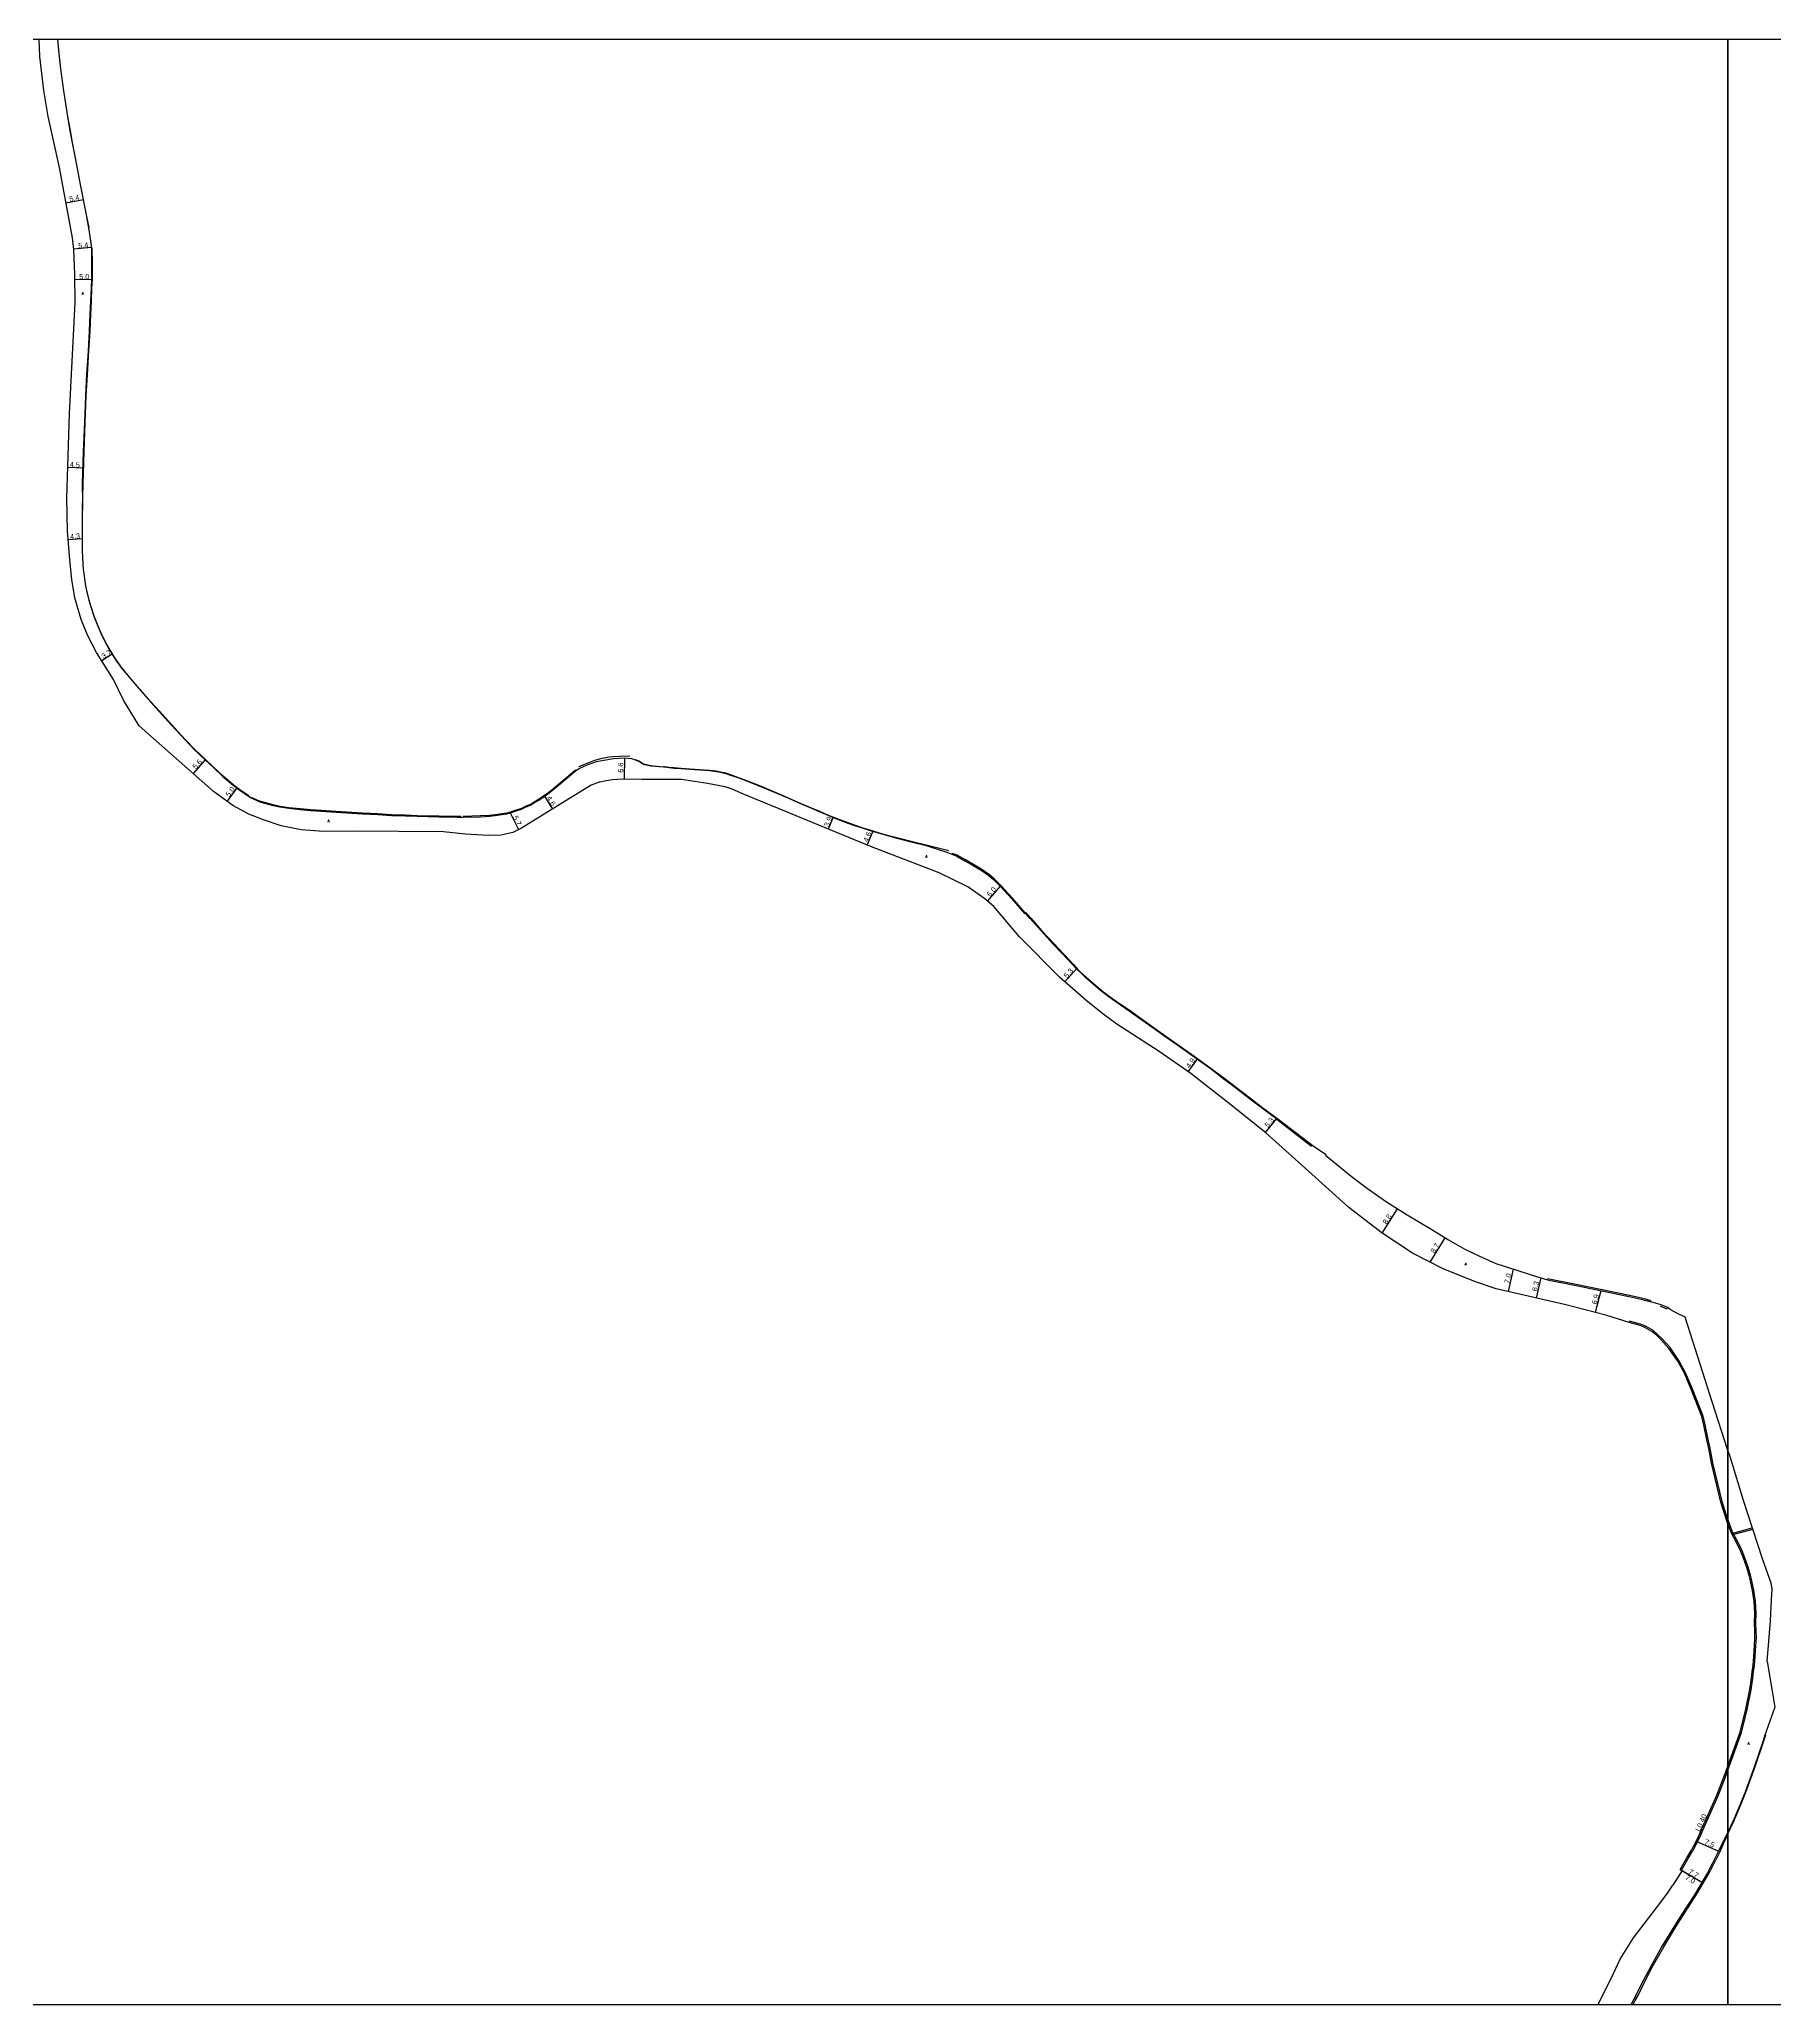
# Model space of a CAD drawing. Header units: metres. Extents: x -16000 to -13600, y -81000 to -78000.
# Drawn here: x -14916 to -14386, y -79200 to -78600 of the extents above; entities that cross this region are included whole.
import ezdxf

# ---------------------------------------------------------------- set-up
doc = ezdxf.new("R2010")
doc.units = ezdxf.units.M
doc.header["$LTSCALE"] = 2.5
for name, color, linetype in [('側溝・桝', 7, 'Continuous'), ('図郭', 7, 'Continuous'), ('幅員', 7, 'Continuous'), ('歩道・分離帯・安全施設', 7, 'Continuous'), ('舗装', 7, 'Continuous'), ('道路', 7, 'Continuous')]:
    doc.layers.add(name, color=color, linetype=linetype)
doc.styles.get("Standard").update_dxf_attribs({"font": ''})
doc.styles.add('YOKO_DECO', font='txt.shx', dxfattribs={"bigfont": 'extfont.shx'})
doc.styles.get('Standard').set_extended_font_data('@MS PGothic')

msp = doc.modelspace()

# ---------------------------------------------------------------- linework, layer by layer
at = {"layer": '側溝・桝', "flags": 128}
for points in [[(-14418.45, -78987.15), (-14418.63, -78987.62), (-14420.56, -78986.72)], [(-14425.17, -78992.84), (-14425.36, -78993.22)], [(-14398.48, -79056.01), (-14392.57, -79054.45)], [(-14392.43, -79054.9), (-14398.24, -79056.43)], [(-14395.89, -79116.91), (-14396.29, -79116.79)]]:
    msp.add_lwpolyline(points, dxfattribs=at)
at = {"layer": '側溝・桝'}
for points in [[(-14425.17, -78992.84), (-14426.72, -78992.21), (-14430.1, -78991.34), (-14430.21, -78991.74)], [(-14400, -79051.99), (-14401.76, -79046.43), (-14404.61, -79034.6), (-14405.49, -79030.14), (-14406.16, -79026.94), (-14407, -79022.95), (-14407.54, -79020.32), (-14410.73, -79012.28), (-14412.95, -79007.07), (-14414.98, -79003.3), (-14417.69, -78999.42), (-14420.16, -78996.63), (-14421.59, -78995.25), (-14423, -78994.12), (-14425.14, -78992.86)], [(-14395.88, -79116.89), (-14394.18, -79109.9), (-14392.93, -79103.86), (-14392.39, -79100.27), (-14392.19, -79098.42), (-14391.94, -79096.4), (-14391.84, -79095.14), (-14391.47, -79090.43), (-14391.34, -79088.03), (-14391.35, -79085.92), (-14391.46, -79083.55), (-14391.43, -79080.44), (-14391.61, -79076.9), (-14392.15, -79073.5), (-14392.94, -79069.69), (-14393.17, -79068.85), (-14393.86, -79066.42), (-14394.83, -79063.56), (-14395.72, -79061.46), (-14396.98, -79058.71), (-14398.54, -79055.9), (-14399.17, -79054.3), (-14399.96, -79052.12), (-14400, -79051.99)], [(-14400, -79128.39), (-14395.89, -79116.91)], [(-14408.09, -79147.61), (-14402.99, -79136.24), (-14400.54, -79129.9), (-14400, -79128.39)], [(-14408.09, -79147.61), (-14409.34, -79150.21), (-14410.84, -79153.09)], [(-14414.22, -79158.96), (-14412.16, -79155.4), (-14410.84, -79153.09)]]:
    msp.add_lwpolyline(points, dxfattribs=at)
at = {"layer": '図郭'}
for points in [[(-15200, -78600), (-14400, -78600), (-14400, -79200), (-15200, -79200)], [(-14400, -78600), (-13600, -78600), (-13600, -79200), (-14400, -79200)]]:
    msp.add_lwpolyline(points, close=True, dxfattribs=at)
at = {"layer": '幅員'}
for points in [[(-14907.48, -78649.97), (-14902.14, -78648.89)], [(-14899.74, -78663.51), (-14905.13, -78664.11)], [(-14899.7, -78673.34), (-14904.75, -78673.4)], [(-14902.36, -78730.89), (-14906.89, -78730.75)], [(-14902.53, -78752.48), (-14906.82, -78752.85)], [(-14893.38, -78787.73), (-14896.54, -78789.72)], [(-14864.96, -78819.95), (-14868.65, -78824.15)], [(-14855.35, -78828.55), (-14858.28, -78832.62)], [(-14761.32, -78831.07), (-14758.91, -78834.99)], [(-14771.86, -78836.15), (-14769.34, -78841.27)], [(-14673.25, -78837.49), (-14674.73, -78841.1)], [(-14661.16, -78841.73), (-14662.89, -78845.96)], [(-14622.24, -78858.54), (-14626.14, -78863.05)], [(-14598.95, -78883.72), (-14602.45, -78887.73)], [(-14562.01, -78911.15), (-14564.78, -78915.15)], [(-14537.97, -78929.57), (-14541.3, -78933.71)], [(-14505.59, -78964.5), (-14500.89, -78957.03)], [(-14490.94, -78973.31), (-14486.31, -78965.94)], [(-14465.55, -78975.45), (-14467.14, -78982.27)], [(-14457.15, -78978.08), (-14458.59, -78984.26)], [(-14438.79, -78982.04), (-14440.52, -78988.71)], [(-14409.72, -79150.03), (-14402.88, -79153.15)]]:
    msp.add_lwpolyline(points, dxfattribs=at)
at = {"layer": '幅員', "flags": 128}
for points in [[(-14736.99, -78819.34), (-14737.08, -78825.91)], [(-14414.58, -79158.75), (-14407.97, -79162.63)], [(-14414.02, -79159.07), (-14407.97, -79162.63)]]:
    msp.add_lwpolyline(points, dxfattribs=at)
at = {"layer": '歩道・分離帯・安全施設'}
for points in [[(-14900.42, -78657.41), (-14901.19, -78653.59), (-14903.06, -78644.36), (-14904.21, -78638.3), (-14905.47, -78631.56), (-14906.26, -78627.33), (-14906.93, -78623.6), (-14908.15, -78615.77), (-14909.01, -78609.04), (-14909.64, -78603.37), (-14909.95, -78600)], [(-14902.32, -78740.07), (-14902.23, -78735.4), (-14902.15, -78732.69), (-14901.93, -78725.83), (-14901.6, -78716.91), (-14901.27, -78708.95), (-14900.91, -78702.3), (-14900.46, -78695.13), (-14900.12, -78689.05), (-14899.93, -78683.97), (-14899.73, -78679.88), (-14899.54, -78676.03), (-14899.42, -78673.12), (-14899.37, -78670.94), (-14899.37, -78668.46), (-14899.44, -78663.77)], [(-14851.67, -78831), (-14854.38, -78829.15), (-14856.4, -78827.63), (-14859.48, -78825), (-14862.41, -78822.2), (-14864.89, -78819.87), (-14868.22, -78816.7), (-14870.91, -78813.92), (-14872.26, -78812.46), (-14875.26, -78809.18), (-14879.01, -78805.05), (-14881.55, -78802.23), (-14885.71, -78797.5), (-14888.03, -78794.8), (-14890.31, -78791.98), (-14892.36, -78789.16), (-14894.34, -78786.02), (-14895.51, -78783.82), (-14896.75, -78781.27), (-14897.87, -78778.61), (-14898.83, -78776.1), (-14899.78, -78773.25), (-14900.36, -78771.23), (-14900.9, -78769.13), (-14901.41, -78766.8), (-14901.65, -78765.42), (-14901.87, -78763.83), (-14902.09, -78761.79), (-14902.22, -78760.21), (-14902.41, -78756.07), (-14902.43, -78751.19), (-14902.43, -78746), (-14902.38, -78741.7), (-14902.37, -78741.37)], [(-14735.28, -78818.86), (-14738.37, -78818.91), (-14740.35, -78819.03), (-14741.67, -78819.18), (-14743.19, -78819.42), (-14744.56, -78819.75), (-14746.12, -78820.2), (-14747.65, -78820.77), (-14751.01, -78822.14)], [(-14733.68, -78819.91), (-14732.54, -78820.28), (-14731.09, -78821.23), (-14728.94, -78821.74), (-14725.07, -78822.06)], [(-14751.9, -78823.09), (-14753.46, -78824.43), (-14755.95, -78826.55), (-14758.41, -78828.59), (-14760.07, -78829.89), (-14761.65, -78831.05), (-14763.2, -78832.08), (-14764.84, -78833.05), (-14765.79, -78833.58), (-14767.23, -78834.26), (-14768.44, -78834.78), (-14770.03, -78835.38), (-14771.53, -78835.84), (-14772.86, -78836.21), (-14774.39, -78836.49), (-14776.43, -78836.75), (-14778.14, -78836.94), (-14780.95, -78837.1), (-14786.19, -78837.28)], [(-14637.89, -78847.75), (-14639.97, -78847.26), (-14644.84, -78846.06), (-14649.02, -78845.01), (-14653.36, -78843.89), (-14656.64, -78843.02), (-14659.04, -78842.32), (-14661.61, -78841.55), (-14664.02, -78840.8), (-14666.67, -78839.93), (-14668.69, -78839.21), (-14671.66, -78838.08), (-14674.81, -78836.81), (-14677.51, -78835.67), (-14679.82, -78834.68), (-14683.92, -78832.94), (-14687.09, -78831.56), (-14690.17, -78830.21), (-14696.15, -78827.7), (-14699.85, -78826.23), (-14702.29, -78825.32), (-14704.82, -78824.46), (-14706.02, -78824.08), (-14707.66, -78823.69), (-14708.95, -78823.46), (-14711.03, -78823.21), (-14713.95, -78823), (-14716.95, -78822.78), (-14719.67, -78822.59), (-14721.73, -78822.41), (-14723.25, -78822.27), (-14724.77, -78822.1), (-14725.07, -78822.06)], [(-14786.93, -78837.3), (-14788.05, -78837.28), (-14793.62, -78837.15), (-14800.28, -78837.01), (-14803.85, -78836.89), (-14808.09, -78836.74), (-14812.21, -78836.47), (-14816.95, -78836.23), (-14824.94, -78835.74), (-14829.6, -78835.46), (-14831.08, -78835.36), (-14832.76, -78835.25), (-14835.96, -78834.97), (-14839.41, -78834.57), (-14842.09, -78834.17), (-14844.19, -78833.71), (-14847.96, -78832.68), (-14848.9, -78832.34), (-14850.82, -78831.42)], [(-14527.13, -78937.96), (-14534.53, -78932.3), (-14537.61, -78929.85), (-14538.21, -78929.38), (-14541.74, -78926.75), (-14544.88, -78924.35), (-14548.06, -78921.92), (-14551.63, -78919.19), (-14554.22, -78917.21), (-14557.34, -78914.83), (-14559.58, -78913.17), (-14561.58, -78911.72), (-14564.16, -78909.89), (-14567.99, -78907.2), (-14571.68, -78904.58), (-14574.48, -78902.6), (-14577.93, -78900.14), (-14582.1, -78897.19), (-14585.62, -78894.73), (-14587.94, -78893.14), (-14589.51, -78892), (-14591.1, -78890.75), (-14592.93, -78889.23), (-14594.66, -78887.76), (-14596.03, -78886.53), (-14597.29, -78885.33), (-14598.95, -78883.72), (-14601.38, -78881.17), (-14605.92, -78876.32), (-14609.75, -78872.18), (-14613.06, -78868.41), (-14615.93, -78865.11), (-14618.43, -78862.23), (-14622.02, -78858.33), (-14624.03, -78856.31), (-14625.51, -78855.03), (-14627.84, -78853.41), (-14630.33, -78851.93), (-14632.83, -78850.54), (-14635.38, -78849.11), (-14636.87, -78848.51)], [(-14423.5, -78985.13), (-14424.52, -78984.82), (-14425.49, -78984.55), (-14426.46, -78984.31), (-14430.07, -78983.51), (-14433.54, -78982.8), (-14438.46, -78981.78), (-14443.87, -78980.61), (-14446.32, -78980.09), (-14455.07, -78978.38)], [(-14400, -79147.82), (-14398.23, -79143.96), (-14396.2, -79139.15), (-14394.58, -79135.14), (-14391.85, -79127.55), (-14389.1, -79119.47), (-14388.49, -79117.61)], [(-14401.56, -79151.23), (-14402.47, -79153.34), (-14403.68, -79155.79)], [(-14401.56, -79151.23), (-14400.19, -79148.23), (-14400, -79147.82)], [(-14429.06, -79200), (-14428.34, -79198.75), (-14427.27, -79196.81), (-14426.47, -79195.24), (-14425.28, -79192.72), (-14423.11, -79188.57), (-14419.58, -79182.3), (-14415.91, -79176.21), (-14412.19, -79170.3), (-14409.65, -79166.4), (-14405.57, -79159.43), (-14403.68, -79155.79)]]:
    msp.add_lwpolyline(points, dxfattribs=at)
at = {"layer": '道路'}
for points in [[(-14744.45, -78826.75), (-14744.67, -78826.82), (-14747.1, -78827.74), (-14757.19, -78833.93), (-14768.37, -78840.79), (-14771.04, -78842.11), (-14774.6, -78842.98), (-14778.61, -78843.09), (-14785.47, -78842.61), (-14792.2, -78841.97), (-14819.59, -78841.75), (-14828.86, -78841.89), (-14835.63, -78841.38), (-14841.74, -78840.13), (-14847.17, -78838.3), (-14851.6, -78836.53), (-14856.48, -78833.91), (-14862.39, -78829.66), (-14885.17, -78809.62), (-14889.91, -78801.74), (-14892.93, -78795.47), (-14898.12, -78787.2), (-14900.79, -78782.11), (-14902.89, -78777.13), (-14904.77, -78770.55), (-14905.73, -78764.87), (-14906.29, -78758.95), (-14907.05, -78750.11), (-14907.18, -78740.1), (-14906.37, -78714.27), (-14904.68, -78680.34), (-14904.76, -78671.81), (-14905.13, -78664.13), (-14905.52, -78660.61), (-14909.47, -78639.1), (-14912.92, -78623.59), (-14914.29, -78615.59), (-14915.45, -78605.29), (-14915.62, -78600)], [(-14910.03, -78600), (-14909.73, -78603.36), (-14909.1, -78609.02), (-14908.24, -78615.76), (-14907.01, -78623.59), (-14906.35, -78627.32), (-14905.56, -78631.55), (-14904.3, -78638.29), (-14903.15, -78644.35), (-14901.28, -78653.58), (-14900.51, -78658.13), (-14900.08, -78660.94), (-14899.71, -78663.77), (-14899.64, -78668.46), (-14899.64, -78670.93), (-14899.69, -78673.11), (-14899.8, -78676.02), (-14900, -78679.87), (-14900.2, -78683.96), (-14900.39, -78689.03), (-14900.73, -78695.11), (-14901.18, -78702.29), (-14901.53, -78708.94), (-14901.87, -78716.9), (-14902.2, -78725.82), (-14902.42, -78732.68), (-14902.5, -78735.39), (-14902.47, -78741.23), (-14902.49, -78741.7), (-14902.54, -78746), (-14902.54, -78751.19), (-14902.52, -78756.07), (-14902.33, -78760.22), (-14902.2, -78761.8), (-14901.97, -78763.84), (-14901.75, -78765.43), (-14901.52, -78766.82), (-14901.01, -78769.16), (-14900.46, -78771.26), (-14899.88, -78773.29), (-14898.93, -78776.13), (-14897.97, -78778.65), (-14896.85, -78781.32), (-14895.6, -78783.87), (-14894.43, -78786.07), (-14892.45, -78789.22), (-14890.39, -78792.05), (-14888.11, -78794.87), (-14885.79, -78797.57), (-14881.63, -78802.3), (-14879.09, -78805.12), (-14875.34, -78809.26), (-14872.34, -78812.53), (-14870.98, -78813.99), (-14868.29, -78816.77), (-14864.96, -78819.95), (-14862.48, -78822.28), (-14859.55, -78825.08), (-14856.47, -78827.71), (-14854.44, -78829.23), (-14851.73, -78831.09), (-14850.9, -78831.58), (-14848.97, -78832.51), (-14848.01, -78832.85), (-14844.24, -78833.89), (-14842.13, -78834.35), (-14839.44, -78834.75), (-14835.97, -78835.15), (-14832.78, -78835.43), (-14831.09, -78835.54), (-14829.61, -78835.65), (-14824.95, -78835.92), (-14816.96, -78836.41), (-14812.22, -78836.65), (-14808.1, -78836.93), (-14803.85, -78837.07), (-14800.28, -78837.19), (-14793.63, -78837.34), (-14788.05, -78837.46), (-14786.2, -78837.49), (-14780.95, -78837.32), (-14778.13, -78837.15), (-14776.41, -78836.96), (-14774.37, -78836.7), (-14772.82, -78836.42), (-14771.49, -78836.05), (-14769.97, -78835.58), (-14768.38, -78834.98), (-14767.15, -78834.46), (-14765.71, -78833.77), (-14764.75, -78833.24), (-14763.09, -78832.27), (-14761.53, -78831.22), (-14759.95, -78830.06), (-14758.29, -78828.75), (-14755.82, -78826.72), (-14753.33, -78824.59), (-14751.77, -78823.26), (-14750.79, -78822.66)], [(-14750.79, -78822.66), (-14749.23, -78821.86), (-14747.71, -78821.24), (-14745.48, -78820.45), (-14743.21, -78820.06), (-14740.29, -78819.53), (-14736.99, -78819.34), (-14734.79, -78819.6), (-14732.56, -78820.33), (-14731.11, -78821.27), (-14728.94, -78821.79), (-14725.05, -78822.12)], [(-14727.92, -78825.94), (-14731.66, -78825.99), (-14737.22, -78825.91), (-14739.07, -78825.93), (-14740.64, -78826.07), (-14742.58, -78826.33), (-14744.45, -78826.75)], [(-14430.21, -78991.74), (-14437.33, -78989.54), (-14449.91, -78986.28), (-14470.8, -78981.42), (-14476.81, -78979.44), (-14486.72, -78975.48), (-14496.34, -78970.53), (-14505.59, -78964.5), (-14515.78, -78956.64), (-14532.15, -78941.85), (-14541.11, -78933.87), (-14552.73, -78924.53), (-14563.97, -78915.71), (-14573.67, -78908.98), (-14586.6, -78900.65), (-14590.91, -78897.46), (-14596.03, -78893.34), (-14604.13, -78886.27), (-14616.37, -78873.99), (-14624.15, -78864.77), (-14626.89, -78862.4), (-14632.07, -78858.73), (-14640.89, -78854.42), (-14661.48, -78846.54), (-14700.61, -78830.49), (-14704.02, -78828.97), (-14706.2, -78828.21), (-14711.59, -78827.2), (-14719.52, -78826.01), (-14726.51, -78825.94), (-14727.92, -78825.94)], [(-14725.05, -78822.12), (-14724.78, -78822.15), (-14723.26, -78822.32), (-14721.73, -78822.46), (-14719.68, -78822.64), (-14716.95, -78822.83), (-14713.95, -78823.04), (-14711.03, -78823.26), (-14708.96, -78823.51), (-14707.67, -78823.73), (-14706.03, -78824.13), (-14704.84, -78824.5), (-14702.3, -78825.36), (-14699.86, -78826.28), (-14696.16, -78827.75), (-14690.19, -78830.26), (-14687.11, -78831.61), (-14683.94, -78832.99), (-14679.84, -78834.73), (-14677.53, -78835.72), (-14674.83, -78836.85), (-14671.67, -78838.13), (-14668.71, -78839.25), (-14666.69, -78839.98), (-14664.04, -78840.85), (-14661.62, -78841.6), (-14659.05, -78842.37), (-14656.65, -78843.06), (-14653.37, -78843.94), (-14649.03, -78845.06), (-14644.85, -78846.11), (-14640.14, -78847.6), (-14639.08, -78847.99), (-14638.03, -78848.38), (-14636.99, -78848.79), (-14635.51, -78849.38), (-14632.98, -78850.8), (-14630.48, -78852.2), (-14628, -78853.66), (-14625.7, -78855.27), (-14624.24, -78856.53), (-14622.24, -78858.54), (-14618.65, -78862.43), (-14616.16, -78865.31), (-14614.77, -78866.91), (-14614.37, -78866.56)], [(-14614.37, -78866.56), (-14612.89, -78868.26), (-14609.59, -78872.03), (-14605.76, -78876.16), (-14601.21, -78881.01), (-14599.87, -78882.4), (-14598.57, -78883.82), (-14597.62, -78884.86), (-14595.18, -78887.04), (-14591.69, -78889.97), (-14590.96, -78890.58), (-14589.37, -78891.83), (-14587.81, -78892.96), (-14585.49, -78894.55), (-14582.56, -78896.53), (-14579.21, -78898.97), (-14574.05, -78902.6), (-14569.17, -78906.09), (-14563.74, -78909.91), (-14559.34, -78913.06), (-14553.53, -78917.35), (-14547.44, -78922), (-14542.06, -78926.16), (-14537.07, -78929.88), (-14531.88, -78933.83), (-14526.22, -78938.1), (-14522.7, -78940.4), (-14522.89, -78940.7), (-14515.05, -78947.08), (-14510.12, -78950.88), (-14504.23, -78954.92), (-14498.01, -78958.84), (-14490.39, -78963.38), (-14485.39, -78966.52), (-14480.4, -78969.4), (-14476.1, -78971.36), (-14470.86, -78973.72), (-14464.73, -78975.71), (-14459.81, -78977.26), (-14455.13, -78978.7)], [(-14455.13, -78978.7), (-14446.38, -78980.42), (-14443.94, -78980.93), (-14438.53, -78982.1), (-14433.61, -78983.13), (-14430.13, -78983.84), (-14426.53, -78984.63), (-14425.57, -78984.87), (-14424.62, -78985.14), (-14423.61, -78985.45)], [(-14400, -79030.77), (-14404.87, -79015.96), (-14410.78, -78997.42), (-14413.08, -78990.15), (-14415.81, -78988.82), (-14417.69, -78987.81), (-14418.36, -78987.18), (-14420.45, -78986.39), (-14423.61, -78985.45)], [(-14425.36, -78993.22), (-14426.85, -78992.61), (-14430.21, -78991.74)], [(-14400, -79053.23), (-14400.35, -79052.26), (-14402.16, -79046.54), (-14405.02, -79034.69), (-14405.9, -79030.23), (-14406.57, -79027.03), (-14407.41, -79023.03), (-14407.95, -79020.44), (-14411.12, -79012.44), (-14413.32, -79007.25), (-14415.34, -79003.52), (-14418.02, -78999.68), (-14420.46, -78996.92), (-14421.87, -78995.57), (-14423.24, -78994.47), (-14425.36, -78993.22)], [(-14387.99, -79095.19), (-14386.99, -79082.78), (-14386.73, -79076.41), (-14386.53, -79073.06), (-14386.86, -79071.36), (-14389.5, -79063.89), (-14395.3, -79046.08), (-14399.47, -79032.38), (-14400, -79030.77)], [(-14396.29, -79116.79), (-14394.59, -79109.81), (-14393.34, -79103.79), (-14392.8, -79100.22), (-14392.61, -79098.37), (-14392.35, -79096.36), (-14392.26, -79095.11), (-14391.89, -79090.4), (-14391.76, -79088.01), (-14391.77, -79085.93), (-14391.88, -79083.56), (-14391.85, -79080.44), (-14392.03, -79076.95), (-14392.56, -79073.58), (-14393.35, -79069.79), (-14393.57, -79068.96), (-14394.26, -79066.55), (-14395.22, -79063.71), (-14396.1, -79061.63), (-14397.36, -79058.9), (-14398.92, -79056.08), (-14399.56, -79054.45), (-14400, -79053.23)], [(-14387.99, -79095.19), (-14386.59, -79103.7), (-14385.74, -79109.22), (-14388.74, -79117.73)], [(-14400, -79127.15), (-14396.29, -79116.79)], [(-14388.74, -79117.73), (-14389.29, -79119.41), (-14392.04, -79127.49), (-14394.76, -79135.07), (-14396.39, -79139.08), (-14398.41, -79143.88), (-14400, -79147.34)], [(-14408.47, -79147.44), (-14403.38, -79136.08), (-14400.93, -79129.76), (-14400, -79127.15)], [(-14400, -79147.34), (-14402.76, -79152.91), (-14404.83, -79156.97), (-14406.27, -79159.73), (-14410.24, -79166.49), (-14414.34, -79172.68)], [(-14408.47, -79147.44), (-14409.72, -79150.03), (-14411.21, -79152.88)], [(-14414.58, -79158.75), (-14412.52, -79155.19), (-14411.21, -79152.88)], [(-14435.7, -79192.01), (-14432.91, -79186.14), (-14428.88, -79179.61), (-14421.82, -79170.4), (-14418.65, -79166.3), (-14416.89, -79163.56)], [(-14414.58, -79158.75), (-14414.02, -79159.07), (-14416.89, -79163.56)], [(-14414.34, -79172.68), (-14416.37, -79175.93), (-14420.05, -79182.02), (-14423.59, -79188.31), (-14425.77, -79192.48), (-14428.81, -79198.48), (-14429.63, -79200)]]:
    msp.add_lwpolyline(points, dxfattribs=at)
at = {"layer": '道路', "flags": 128}
msp.add_lwpolyline([(-14439.72, -79200), (-14435.7, -79192.01)], dxfattribs=at)

# ---------------------------------------------------------------- texts
at = {"layer": '側溝・桝'}
msp.add_text('L0.40', height=1.6, rotation=66, dxfattribs=at).set_placement((-14408.6, -79147.28))
at = {"layer": '幅員'}
for s, rotation, p in [('5.4', 11, (-14906.29, -78649.59)), ('5.4', 6, (-14903.64, -78663.82)), ('5.0', 1, (-14903.43, -78673.28)), ('4.5', 358, (-14906.32, -78730.62)), ('4.3', 5, (-14906.17, -78752.64)), ('3.7', 32, (-14896, -78789.22)), ('5.6', 49, (-14867.8, -78822.99)), ('6.6', 89.17053, (-14737.31, -78823.89)), ('5.0', 54, (-14857.58, -78831.42)), ('4.6', 302, (-14760.81, -78831.64)), ('5.7', 296, (-14771.08, -78837.52)), ('3.9', 68, (-14674.6, -78840.59)), ('4.6', 68, (-14662.62, -78845.2)), ('6.0', 49, (-14625.31, -78861.91)), ('5.3', 49, (-14601.77, -78886.78)), ('4.9', 55, (-14564.34, -78914.26)), ('5.3', 51, (-14540.41, -78932.36)), ('8.8', 58, (-14504.2, -78961.92)), ('8.7', 58, (-14489.6, -78970.77)), ('7.0', 77, (-14466.78, -78979.97)), ('6.3', 77, (-14458.33, -78982.33)), ('6.9', 75, (-14440.1, -78986.33)), ('7.5', 335.4264, (-14407.34, -79150.84)), ('7.0', 329.56487, (-14413.23, -79161.63)), ('7.7', 329.60213, (-14412.23, -79159.84))]:
    msp.add_text(s, height=1.6, rotation=rotation, dxfattribs=at).set_placement(p)
at = {"layer": '舗装', "style": 'YOKO_DECO'}
for p in [(-14902.65, -78677.94, 756.63), (-14827.59, -78838.96, 752.07), (-14645.05, -78849.79, 747.49), (-14480.34, -78974.26, 741.33), (-14394.01, -79120.6, 735.92)]:
    msp.add_text('A', height=0.75, dxfattribs=at).set_placement(p)

doc.saveas('drawing.dxf')
